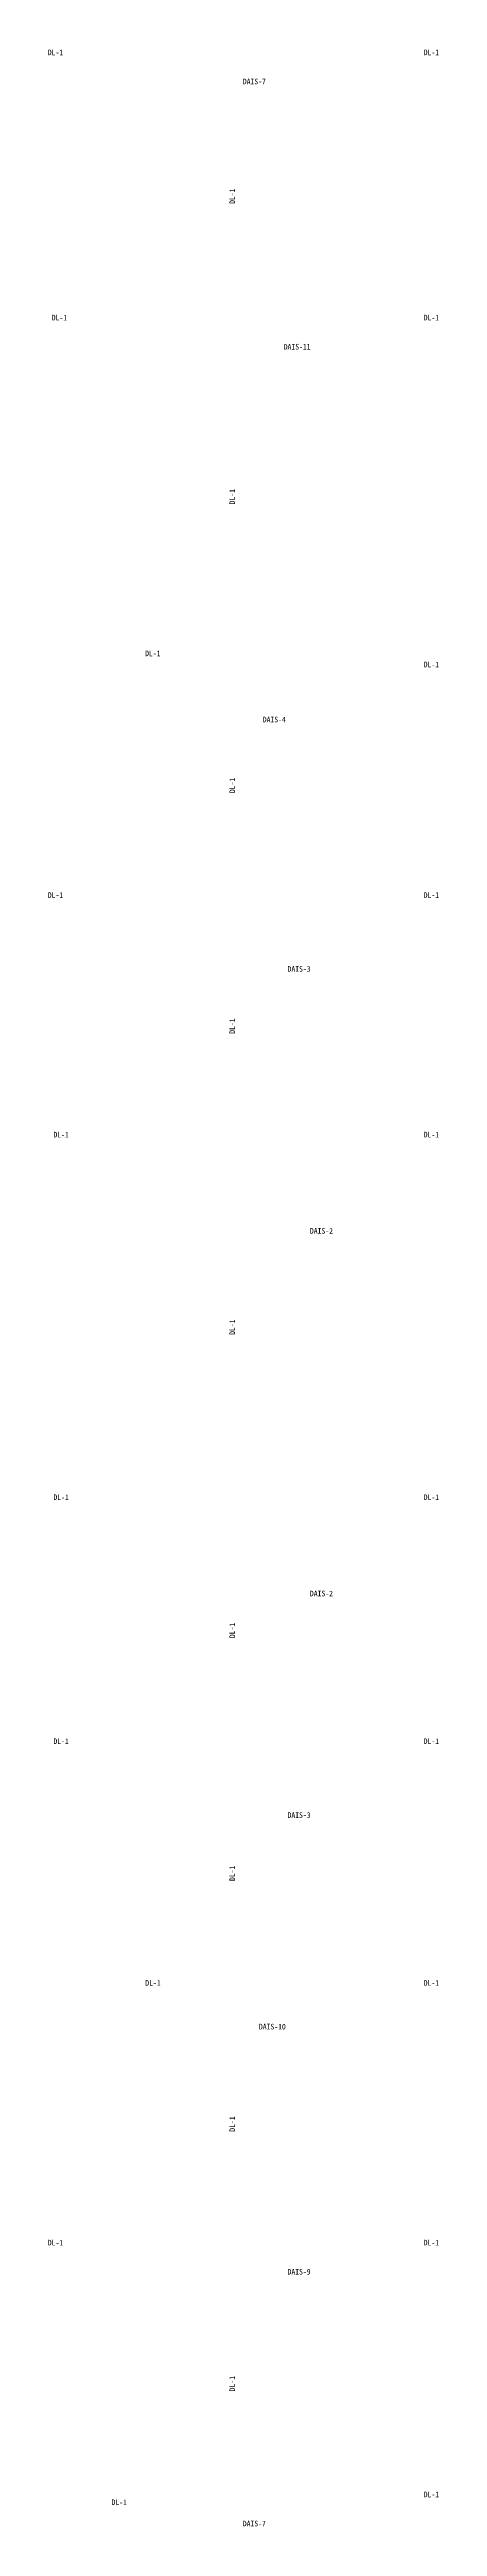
# Model space of a CAD drawing. Header units: millimetres. Extents: x -8252 to 341964, y -299084 to 206355.
# Drawn here: x 162599 to 171269, y 151027 to 206355 of the extents above; entities that cross this region are included whole.
import ezdxf
from ezdxf.enums import TextEntityAlignment as Align

# ---------------------------------------------------------------- set-up
doc = ezdxf.new("R2010")
doc.units = ezdxf.units.MM
doc.header["$LTSCALE"] = 500
doc.layers.add('s117', color=4, linetype='Continuous', lineweight=25)
doc.layers.add('s121', color=2, linetype='Continuous', lineweight=35)
doc.styles.add('宋体', font='')
doc.styles.get('宋体').set_extended_font_data('宋体')

msp = doc.modelspace()

# ---------------------------------------------------------------- texts
at = {"layer": 's117', "style": '宋体', "width": 0.833333}
for p in [(162733.181, 206191.473), (171133.182, 206191.473), (162820.64, 200266.473), (171133.139, 200266.473), (164907.987, 192766.63), (171133.088, 192516.473), (162733.278, 187366.473), (171133.088, 187366.473), (162858.088, 182016.473), (171133.088, 182016.473), (162858.088, 173916.473), (171133.088, 173916.473), (162858.088, 168466.473), (171133.088, 168466.473), (164911.266, 163067.489), (171133.088, 163066.473), (162733.088, 157266.473), (171133.088, 157266.473), (164158.088, 151466.473), (171133.088, 151641.473)]:
    msp.add_text('DL-1', height=126, dxfattribs=at).set_placement(p, align=Align.BOTTOM_CENTER)
for p in [(166783.181, 203078.923), (166783.089, 196366.431), (166783.038, 189916.431), (166783.038, 184541.423), (166783.038, 177816.423), (166783.038, 171041.423), (166783.038, 165616.46), (166783.038, 160016.46), (166783.038, 154216.423)]:
    msp.add_text('DL-1', height=126, rotation=89.9999985, dxfattribs=at).set_placement(p, align=Align.BOTTOM_CENTER)
at = {"layer": 's121', "style": '宋体', "width": 0.833333}
for s, p in [('DAIS-7', (167433.274, 205541.473)), ('DAIS-11', (168433.19, 199616.473)), ('DAIS-4', (167879.498, 191289.122)), ('DAIS-3', (168433.088, 185716.473)), ('DAIS-2', (168933.088, 179866.473)), ('DAIS-2', (168933.088, 171766.473)), ('DAIS-3', (168433.088, 166816.473)), ('DAIS-10', (167879.498, 162091.123)), ('DAIS-9', (168433.088, 156616.473)), ('DAIS-7', (167433.088, 150991.473))]:
    msp.add_text(s, height=126, dxfattribs=at).set_placement(p, align=Align.BOTTOM_RIGHT)

doc.saveas('drawing.dxf')
